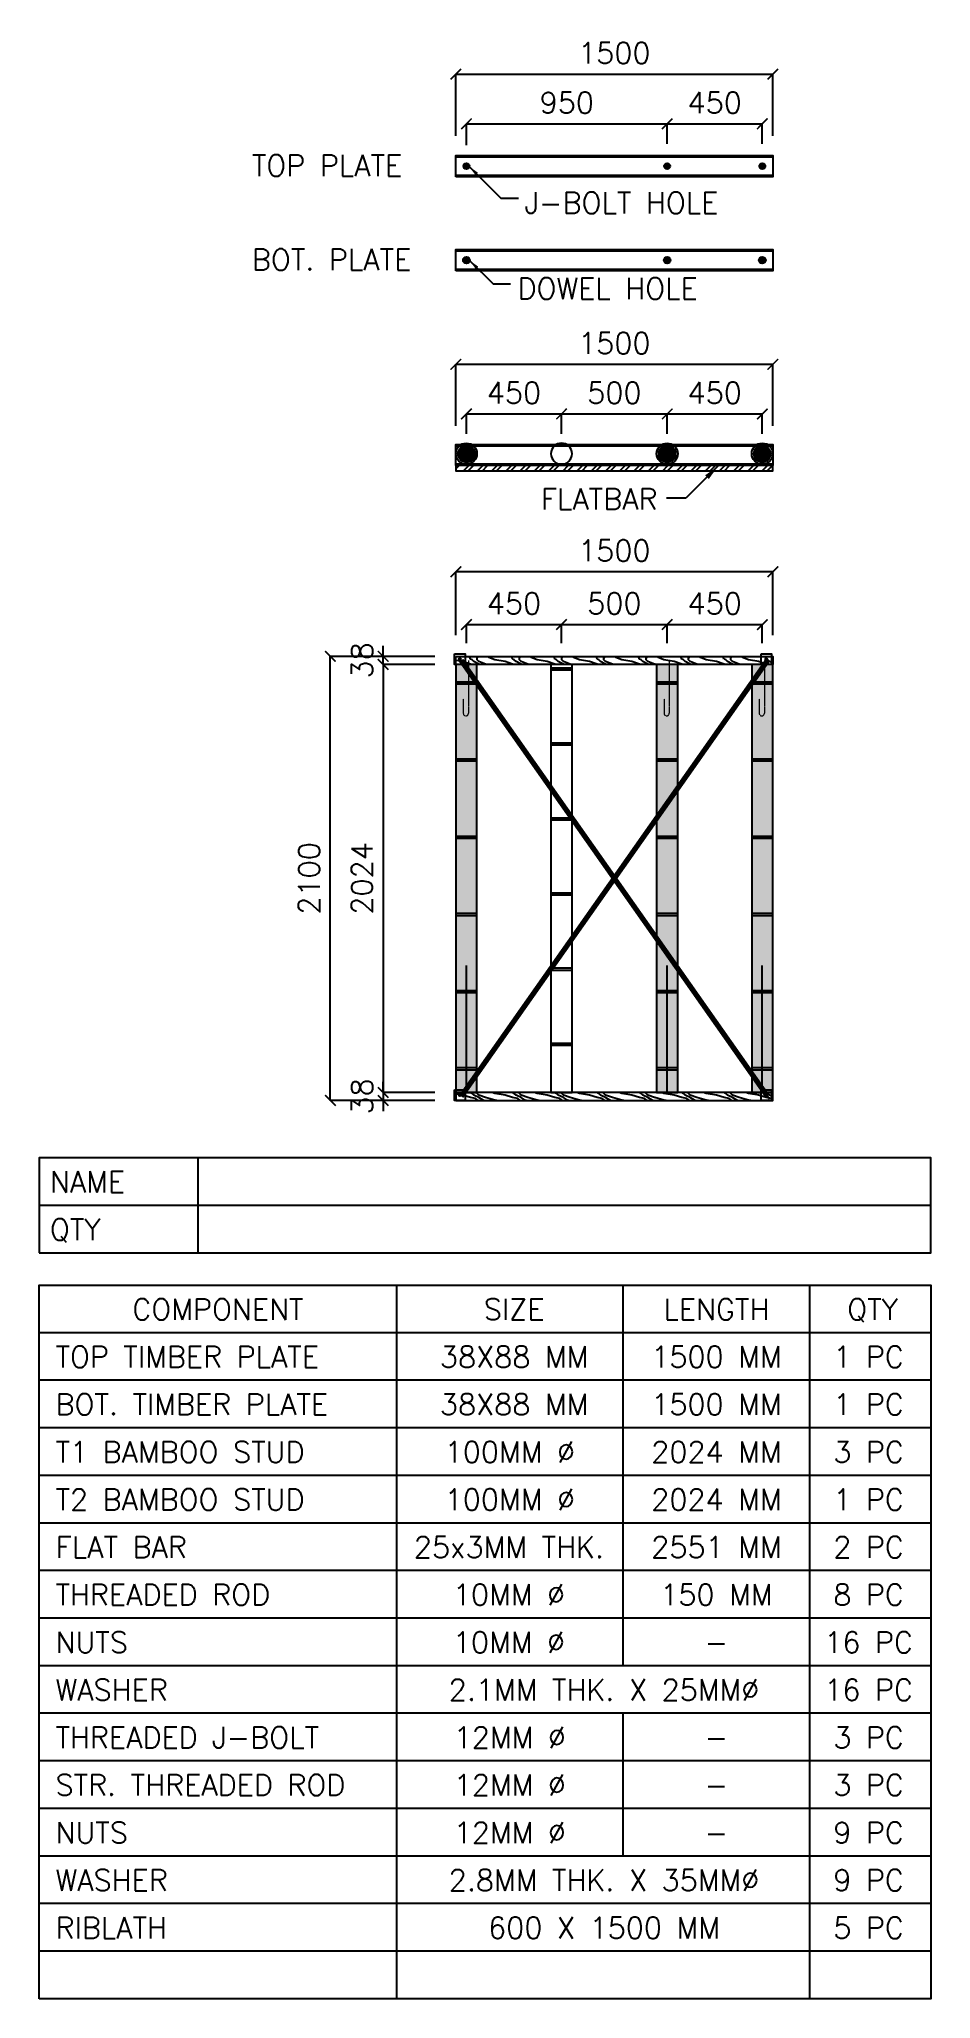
# Model space of a CAD drawing. Header units: inches. Extents: x 33 to 4252, y 11 to 9278.
import ezdxf
from ezdxf.enums import TextEntityAlignment as Align

# ---------------------------------------------------------------- set-up
doc = ezdxf.new("R2010")
doc.units = ezdxf.units.IN
doc.header["$MEASUREMENT"] = 0
doc.set_wipeout_variables(frame=1)
doc.linetypes.add('HIDDEN2', pattern=[4.7625, 3.175, -1.5875])
doc.layers.get('Defpoints').update_dxf_attribs({"color": 36, "true_color": 0x703800})
doc.layers.add('.', color=5, linetype='Continuous', lineweight=70)
for name, color, linetype in [('0-S1', 1, 'Continuous'), ('0-S2', 2, 'Continuous'), ('0-S8', 8, 'Continuous'), ('1CO', 1, 'Continuous'), ('A-BAMBOO POLE', 2, 'Continuous'), ('A-DIMENSIONS', 30, 'Continuous'), ('A-Hatch', 8, 'Continuous'), ('A-Main Text', 3, 'Continuous'), ('A-Specifications', 2, 'Continuous'), ('A-WALL', 4, 'Continuous'), ('AR-Bamboo Stud', 2, 'Continuous'), ('AR-Flatbar', 143, 'Continuous'), ('AR-FURNITURES', 9, 'Continuous'), ('AR-Panels', 4, 'Continuous'), ('AR-Timber Plate', 3, 'Continuous'), ('Bolts', 4, 'HIDDEN2'), ('Screw Dowel', 140, 'Continuous'), ('Screw J-Bolt', 64, 'Continuous')]:
    doc.layers.add(name, color=color, linetype=linetype)
doc.layers.add('VP', color=7, linetype='Continuous', plot=False)
doc.styles.add('LEROY', font='simplex.shx')
doc.dimstyles.new('DIM100', dxfattribs={"dimscale": 0, "dimtxt": 220, "dimasz": 180, "dimexe": 220, "dimexo": 250, "dimgap": 1, "dimtad": 1, "dimtoh": 1, "dimlfac": 0.001, "dimzin": 1, "dimdsep": 46, "dimtxsty": 'LEROY', "dimblk1": 'ORIGIN', "dimblk2": 'ORIGIN', "dimsah": 1, "dimcen": 0.18, "dimclrd": 30, "dimclre": 30, "dimclrt": 7, "dimazin": 0, "dimtfac": 1, "dimtix": 1, "dimtmove": 1, "dimatfit": 3, "dimfxl": 1, "dimtvp": 1, "dimtolj": 2, "dimtzin": 0, "dimarcsym": 0})

msp = doc.modelspace()

# ---------------------------------------------------------------- texts
at = {"layer": 'A-Main Text', "style": 'LEROY'}
for s, p in [('NAME', (84.1, 3824.5)), ('QTY', (84.1, 3599.5))]:
    msp.add_text(s, height=100, dxfattribs=at).set_placement(p)
for s, p in [('COMPONENT', (879.1, 3222.3)), ('SIZE', (2280.6, 3222.3)), ('LENGTH', (3237.6, 3222.3)), ('QTY', (3976.7, 3222.3)), ('38X88 MM', (2280.6, 2997.3)), ('1500 MM', (3237.6, 2997.3)), ('1 PC', (3957.7, 2997.3)), ('38X88 MM', (2280.6, 2772.3)), ('1500 MM', (3237.6, 2772.3)), ('1 PC', (3957.7, 2772.3)), ('100MM ∅', (2260.4, 2547.3)), ('2024 MM', (3237.6, 2547.3)), ('3 PC', (3957.7, 2547.3)), ('100MM ∅', (2260.4, 2322.3)), ('2024 MM', (3237.6, 2322.3)), ('1 PC', (3957.7, 2322.3)), ('25x3MM THK.', (2256.2, 2097.3)), ('2551 MM', (3237.6, 2097.3)), ('2 PC', (3957.7, 2097.3)), ('10MM ∅', (2256.2, 1872.3)), ('150 MM', (3237.6, 1872.3)), ('8 PC', (3957.7, 1872.3)), ('10MM ∅', (2256.2, 1647.3)), ('-', (3237.6, 1647.3)), ('16 PC', (3957.7, 1647.3)), ('16 PC', (3957.7, 1422.3)), ('12MM ∅', (2260.4, 1197.3)), ('-', (3237.6, 1197.3)), ('3 PC', (3957.7, 1197.3)), ('12MM ∅', (2260.4, 972.3)), ('3 PC', (3957.7, 972.3)), ('-', (3237.6, 972.3)), ('12MM ∅', (2260.4, 747.3)), ('9 PC', (3957.7, 747.3)), ('-', (3237.6, 747.3)), ('9 PC', (3957.7, 522.3)), ('5 PC', (3957.7, 297.3))]:
    msp.add_text(s, height=100, dxfattribs=at).set_placement(p, align=Align.CENTER)
at = {"layer": 'A-Main Text', "ltscale": 0.2, "char_height": 100, "attachment_point": 3, "style": 'LEROY'}
for s, insert in [('\\pxql;TOP PLATE', (2105.8, 8730.7, -18333.7)), ('\\pxql;BOT. PLATE', (2105.8, 8286.1, -18333.7))]:
    msp.add_mtext_dynamic_manual_height_columns(s, width=1066.299, gutter_width=0.3, heights=[0], dxfattribs=dict(at, insert=insert))
at = {"layer": 'A-Main Text', "char_height": 100, "style": 'LEROY'}
for s, insert, width, attachment_point in [('TOP TIMBER PLATE', (110.5, 3097.3), 1533.54, 1), ('BOT. TIMBER PLATE', (110.5, 2872.3), 1533.54, 1), ('T1 BAMBOO STUD', (110.5, 2647.3), 1399.607, 1), ('T2 BAMBOO STUD', (110.5, 2422.3), 1399.607, 1), ('FLAT BAR', (110.5, 2197.3), 1399.607, 1), ('THREADED ROD', (110.5, 1972.3), 1710.934, 1), ('NUTS', (110.5, 1747.3), 1399.607, 1), ('WASHER', (110.5, 1522.3), 1399.607, 1), ('2.1MM THK. X 25MM∅ ', (2705.9, 1522.3), 1841.691, 2), ('THREADED J-BOLT', (110.5, 1297.3), 1632.871, 1), ('STR. THREADED ROD', (110.5, 1072.3), 1980.468, 1), ('NUTS', (110.5, 847.3), 1399.607, 1), ('WASHER', (110.5, 622.3), 1399.607, 1), ('2.8MM THK. X 35MM∅ ', (2705.9, 622.3), 1841.691, 2), ('RIBLATH', (110.5, 397.3), 1399.607, 1), ('600 X 1500 MM', (2705.9, 397.3), 1841.691, 2)]:
    msp.add_mtext(s, dxfattribs=dict(at, insert=insert, width=width, attachment_point=attachment_point))
at = {"layer": 'A-Specifications', "ltscale": 0.2, "char_height": 100, "attachment_point": 3, "style": 'LEROY'}
for s, width, gutter_width, insert in [('\\pxql;J-BOLT HOLE', 1066.299, 0.3, (3396.1, 8554.4, -18333.7)), ('\\pxql;DOWEL HOLE', 1010.881, 0.3, (3307.2, 8149.1, -18333.7)), ('FLATBAR', 751.472, 0.5, (2959.2, 7154.1, -18333.7))]:
    msp.add_mtext_dynamic_manual_height_columns(s, width=width, gutter_width=gutter_width, heights=[0], dxfattribs=dict(at, insert=insert))

# ---------------------------------------------------------------- blocks, each defined once
blk = doc.blocks.new('bps1')
at = {"layer": 'AR-FURNITURES'}
h = blk.add_hatch(dxfattribs=at)
h.set_pattern_fill('ANSI37', color=256, scale=2)
h.set_pattern_definition([(45, (0, 0), (-4.490128, 4.490128), []), (135, (0, 0), (-4.490128, -4.490128), [])])
edge = h.paths.add_edge_path()
edge.add_ellipse((30825.3, -11129.5), major_axis=(-28.3, 28.3), ratio=1, start_angle=0, end_angle=360, ccw=False)
at = {"layer": 'A-BAMBOO POLE', "linetype": 'Continuous'}
blk.add_circle((30825.3, -11129.5), 50, dxfattribs=at)
at = {"layer": 'AR-FURNITURES', "linetype": 'Continuous', "extrusion": (0, 0, -1)}
blk.add_ellipse((30825.3, -11129.5), major_axis=(-28.3, 28.3), ratio=1, start_param=2.356935, end_param=8.64012, dxfattribs=at)
blk = doc.blocks.new('bpns1')
at = {"layer": 'A-BAMBOO POLE', "linetype": 'Continuous'}
blk.add_circle((31425.3, -11129.1), 50, dxfattribs=at)
blk = doc.blocks.new('PANEL 1500')
at = {"layer": 'AR-Timber Plate'}
blk.add_lwpolyline([(11464, 24798.5), (11464, 24886.5), (12964, 24886.5), (12964, 24798.5)], close=True, dxfattribs=at)
at = {"layer": 'VP'}
blk.add_lwpolyline([(11464, 24792.5), (11464, 24892.5), (12964, 24892.5), (12964, 24792.5)], close=True, dxfattribs=at)
at = {"layer": 'AR-Bamboo Stud', "rotation": 90}
for p in [(384.4, -5976.8), (1334.4, -5976.8), (1784.4, -5976.8)]:
    blk.add_blockref('bps1', p, dxfattribs=at)
at = {"layer": 'AR-Bamboo Stud', "xscale": -1, "rotation": 270}
blk.add_blockref('bpns1', (23093, -6576.8), dxfattribs=at)
blk = doc.blocks.new('_ArchTick')
at = {"color": 0, "linetype": 'ByBlock', "const_width": 0.15}
blk.add_lwpolyline([(-0.5, -0.5), (0.5, 0.5)], dxfattribs=at)
blk = doc.blocks.new('*D29')
at = {"layer": 'A-DIMENSIONS', "color": 30, "transparency": 16777216}
for p, q in [((2054.7, 7411.9), (2054.7, 7506.1)), ((2054.7, 7506.1), (2504.7, 7506.1)), ((2504.7, 7411.9), (2504.7, 7506.1))]:
    blk.add_line(p, q, dxfattribs=at)
at = {"layer": 'Defpoints', "color": 0, "transparency": 16777216}
for p in [(2504.7, 7506.1), (2054.7, 7311.9), (2504.7, 7311.9)]:
    blk.add_point(p, dxfattribs=at)
at = {"layer": 'A-DIMENSIONS', "color": 30, "transparency": 16777216, "xscale": 50, "yscale": 50, "zscale": 50, "rotation": 180}
blk.add_blockref('_ArchTick', (2054.7, 7506.1), dxfattribs=at)
at = {"layer": 'A-DIMENSIONS', "color": 30, "transparency": 16777216, "xscale": 50, "yscale": 50, "zscale": 50}
blk.add_blockref('_ArchTick', (2504.7, 7506.1), dxfattribs=at)
at = {"layer": 'A-DIMENSIONS', "color": 3, "transparency": 16777216, "insert": (2279.7, 7606.1), "char_height": 100, "attachment_point": 5, "style": 'LEROY'}
blk.add_mtext('\\A2;450', dxfattribs=at)
blk = doc.blocks.new('*D30')
at = {"layer": 'A-DIMENSIONS', "color": 30, "transparency": 16777216}
for p, q in [((2004.7, 7449.9), (2004.7, 7740.7)), ((2004.7, 7740.7), (3504.7, 7740.7)), ((3504.7, 7449.9), (3504.7, 7740.7))]:
    blk.add_line(p, q, dxfattribs=at)
at = {"layer": 'Defpoints', "color": 0, "transparency": 16777216}
for p in [(3504.7, 7740.7), (2004.7, 7349.9), (3504.7, 7349.9)]:
    blk.add_point(p, dxfattribs=at)
at = {"layer": 'A-DIMENSIONS', "color": 30, "transparency": 16777216, "xscale": 50, "yscale": 50, "zscale": 50, "rotation": 180}
blk.add_blockref('_ArchTick', (2004.7, 7740.7), dxfattribs=at)
at = {"layer": 'A-DIMENSIONS', "color": 30, "transparency": 16777216, "xscale": 50, "yscale": 50, "zscale": 50}
blk.add_blockref('_ArchTick', (3504.7, 7740.7), dxfattribs=at)
at = {"layer": 'A-DIMENSIONS', "color": 3, "transparency": 16777216, "insert": (2754.7, 7840.7), "char_height": 100, "attachment_point": 5, "style": 'LEROY'}
blk.add_mtext('\\A2;1500', dxfattribs=at)
blk = doc.blocks.new('*D31')
at = {"layer": 'A-DIMENSIONS', "color": 30, "transparency": 16777216}
for p, q in [((2504.7, 7411.9), (2504.7, 7506.1)), ((2504.7, 7506.1), (3004.7, 7506.1)), ((3004.7, 7411.9), (3004.7, 7506.1))]:
    blk.add_line(p, q, dxfattribs=at)
at = {"layer": 'Defpoints', "color": 0, "transparency": 16777216}
for p in [(3004.7, 7506.1), (2504.7, 7311.9), (3004.7, 7311.9)]:
    blk.add_point(p, dxfattribs=at)
at = {"layer": 'A-DIMENSIONS', "color": 30, "transparency": 16777216, "xscale": 50, "yscale": 50, "zscale": 50, "rotation": 180}
blk.add_blockref('_ArchTick', (2504.7, 7506.1), dxfattribs=at)
at = {"layer": 'A-DIMENSIONS', "color": 30, "transparency": 16777216, "xscale": 50, "yscale": 50, "zscale": 50}
blk.add_blockref('_ArchTick', (3004.7, 7506.1), dxfattribs=at)
at = {"layer": 'A-DIMENSIONS', "color": 3, "transparency": 16777216, "insert": (2754.7, 7606.1), "char_height": 100, "attachment_point": 5, "style": 'LEROY'}
blk.add_mtext('\\A2;500', dxfattribs=at)
blk = doc.blocks.new('*D32')
at = {"layer": 'A-DIMENSIONS', "color": 30, "transparency": 16777216}
for p, q in [((1904.7, 6321.7), (1660.9, 6321.7)), ((1660.9, 6321.7), (1660.9, 4297.7)), ((1904.7, 4297.7), (1660.9, 4297.7))]:
    blk.add_line(p, q, dxfattribs=at)
at = {"layer": 'Defpoints', "color": 0, "transparency": 16777216}
for p in [(2004.7, 6321.7), (1660.9, 4297.7), (2004.7, 4297.7)]:
    blk.add_point(p, dxfattribs=at)
at = {"layer": 'A-DIMENSIONS', "color": 30, "transparency": 16777216, "xscale": 50, "yscale": 50, "zscale": 50}
for p, rotation in [((1660.9, 6321.7), 90), ((1660.9, 4297.7), 270)]:
    blk.add_blockref('_ArchTick', p, dxfattribs=dict(at, rotation=rotation))
at = {"layer": 'A-DIMENSIONS', "color": 3, "transparency": 16777216, "insert": (1560.9, 5309.7), "char_height": 100, "attachment_point": 5, "rotation": 90, "style": 'LEROY'}
blk.add_mtext('\\A2;2024', dxfattribs=at)
blk = doc.blocks.new('*D33')
at = {"layer": 'A-DIMENSIONS', "color": 30, "transparency": 16777216}
for p, q in [((1660.9, 4297.7), (1660.9, 4347.7)), ((1904.7, 4297.7), (1660.9, 4297.7)), ((1660.9, 4297.7), (1660.9, 4259.7)), ((1904.7, 4259.7), (1660.9, 4259.7)), ((1660.9, 4259.7), (1660.9, 4209.7))]:
    blk.add_line(p, q, dxfattribs=at)
at = {"layer": 'Defpoints', "color": 0, "transparency": 16777216}
for p in [(2004.7, 4297.7), (1660.9, 4259.7), (2004.7, 4259.7)]:
    blk.add_point(p, dxfattribs=at)
at = {"layer": 'A-DIMENSIONS', "color": 30, "transparency": 16777216, "xscale": 50, "yscale": 50, "zscale": 50}
for p, rotation in [((1660.9, 4297.7), 270), ((1660.9, 4259.7), 90)]:
    blk.add_blockref('_ArchTick', p, dxfattribs=dict(at, rotation=rotation))
at = {"layer": 'A-DIMENSIONS', "color": 3, "transparency": 16777216, "insert": (1560.9, 4278.7), "char_height": 100, "attachment_point": 5, "rotation": 90, "style": 'LEROY'}
blk.add_mtext('\\A2;38', dxfattribs=at)
blk = doc.blocks.new('*D34')
at = {"layer": 'A-DIMENSIONS', "color": 30, "transparency": 16777216}
for p, q in [((1660.9, 6359.7), (1660.9, 6409.7)), ((1904.7, 6359.7), (1660.9, 6359.7)), ((1660.9, 6321.7), (1660.9, 6359.7)), ((1904.7, 6321.7), (1660.9, 6321.7)), ((1660.9, 6321.7), (1660.9, 6271.7))]:
    blk.add_line(p, q, dxfattribs=at)
at = {"layer": 'Defpoints', "color": 0, "transparency": 16777216}
for p in [(1660.9, 6359.7), (2004.7, 6359.7), (2004.7, 6321.7)]:
    blk.add_point(p, dxfattribs=at)
at = {"layer": 'A-DIMENSIONS', "color": 30, "transparency": 16777216, "xscale": 50, "yscale": 50, "zscale": 50}
for p, rotation in [((1660.9, 6359.7), 270), ((1660.9, 6321.7), 90)]:
    blk.add_blockref('_ArchTick', p, dxfattribs=dict(at, rotation=rotation))
at = {"layer": 'A-DIMENSIONS', "color": 3, "transparency": 16777216, "insert": (1560.9, 6340.7), "char_height": 100, "attachment_point": 5, "rotation": 90, "style": 'LEROY'}
blk.add_mtext('\\A2;38', dxfattribs=at)
blk = doc.blocks.new('*D35')
at = {"layer": 'A-DIMENSIONS', "color": 30, "transparency": 16777216}
for p, q in [((2054.7, 6421.7), (2054.7, 6510)), ((2054.7, 6510), (2504.7, 6510)), ((2504.7, 6421.7), (2504.7, 6510))]:
    blk.add_line(p, q, dxfattribs=at)
at = {"layer": 'Defpoints', "color": 0, "transparency": 16777216}
for p in [(2504.7, 6510), (2054.7, 6321.7), (2504.7, 6321.7)]:
    blk.add_point(p, dxfattribs=at)
at = {"layer": 'A-DIMENSIONS', "color": 30, "transparency": 16777216, "xscale": 50, "yscale": 50, "zscale": 50, "rotation": 180}
blk.add_blockref('_ArchTick', (2054.7, 6510), dxfattribs=at)
at = {"layer": 'A-DIMENSIONS', "color": 30, "transparency": 16777216, "xscale": 50, "yscale": 50, "zscale": 50}
blk.add_blockref('_ArchTick', (2504.7, 6510), dxfattribs=at)
at = {"layer": 'A-DIMENSIONS', "color": 3, "transparency": 16777216, "insert": (2279.7, 6610), "char_height": 100, "attachment_point": 5, "style": 'LEROY'}
blk.add_mtext('\\A2;450', dxfattribs=at)
blk = doc.blocks.new('*D36')
at = {"layer": 'A-DIMENSIONS', "color": 30, "transparency": 16777216}
for p, q in [((2504.7, 6421.7), (2504.7, 6510)), ((2504.7, 6510), (3004.7, 6510)), ((3004.7, 6421.7), (3004.7, 6510))]:
    blk.add_line(p, q, dxfattribs=at)
at = {"layer": 'Defpoints', "color": 0, "transparency": 16777216}
for p in [(3004.7, 6510), (2504.7, 6321.7), (3004.7, 6321.7)]:
    blk.add_point(p, dxfattribs=at)
at = {"layer": 'A-DIMENSIONS', "color": 30, "transparency": 16777216, "xscale": 50, "yscale": 50, "zscale": 50, "rotation": 180}
blk.add_blockref('_ArchTick', (2504.7, 6510), dxfattribs=at)
at = {"layer": 'A-DIMENSIONS', "color": 30, "transparency": 16777216, "xscale": 50, "yscale": 50, "zscale": 50}
blk.add_blockref('_ArchTick', (3004.7, 6510), dxfattribs=at)
at = {"layer": 'A-DIMENSIONS', "color": 3, "transparency": 16777216, "insert": (2754.7, 6610), "char_height": 100, "attachment_point": 5, "style": 'LEROY'}
blk.add_mtext('\\A2;500', dxfattribs=at)
blk = doc.blocks.new('*D37')
at = {"layer": 'A-DIMENSIONS', "color": 30, "transparency": 16777216}
for p, q in [((2004.7, 6459.7), (2004.7, 6760)), ((3504.7, 6760), (2004.7, 6760)), ((3504.7, 6459.7), (3504.7, 6760))]:
    blk.add_line(p, q, dxfattribs=at)
at = {"layer": 'Defpoints', "color": 0, "transparency": 16777216}
for p in [(2004.7, 6760), (2004.7, 6359.7), (3504.7, 6359.7)]:
    blk.add_point(p, dxfattribs=at)
at = {"layer": 'A-DIMENSIONS', "color": 30, "transparency": 16777216, "xscale": 50, "yscale": 50, "zscale": 50, "rotation": 180}
blk.add_blockref('_ArchTick', (2004.7, 6760), dxfattribs=at)
at = {"layer": 'A-DIMENSIONS', "color": 30, "transparency": 16777216, "xscale": 50, "yscale": 50, "zscale": 50}
blk.add_blockref('_ArchTick', (3504.7, 6760), dxfattribs=at)
at = {"layer": 'A-DIMENSIONS', "color": 3, "transparency": 16777216, "insert": (2754.7, 6860), "char_height": 100, "attachment_point": 5, "style": 'LEROY'}
blk.add_mtext('\\A2;1500', dxfattribs=at)
blk = doc.blocks.new('*D38')
at = {"layer": 'A-DIMENSIONS', "color": 30, "transparency": 16777216}
for p, q in [((1904.7, 6359.8), (1410.9, 6359.8)), ((1410.9, 4259.7), (1410.9, 6359.8)), ((1904.7, 4259.7), (1410.9, 4259.7))]:
    blk.add_line(p, q, dxfattribs=at)
at = {"layer": 'Defpoints', "color": 0, "transparency": 16777216}
for p in [(1410.9, 6359.8), (2004.7, 6359.8), (2004.7, 4259.7)]:
    blk.add_point(p, dxfattribs=at)
at = {"layer": 'A-DIMENSIONS', "color": 30, "transparency": 16777216, "xscale": 50, "yscale": 50, "zscale": 50}
for p, rotation in [((1410.9, 6359.8), 90), ((1410.9, 4259.7), 270)]:
    blk.add_blockref('_ArchTick', p, dxfattribs=dict(at, rotation=rotation))
at = {"layer": 'A-DIMENSIONS', "color": 3, "transparency": 16777216, "insert": (1310.9, 5309.7), "char_height": 100, "attachment_point": 5, "rotation": 90, "style": 'LEROY'}
blk.add_mtext('\\A2;2100', dxfattribs=at)
blk = doc.blocks.new('*D39')
at = {"layer": 'A-DIMENSIONS', "color": 30, "transparency": 16777216}
for p, q in [((3004.7, 7411.9), (3004.7, 7506.1)), ((3004.7, 7506.1), (3454.7, 7506.1)), ((3454.7, 7411.9), (3454.7, 7506.1))]:
    blk.add_line(p, q, dxfattribs=at)
at = {"layer": 'Defpoints', "color": 0, "transparency": 16777216}
for p in [(3454.7, 7506.1), (3004.7, 7311.9), (3454.7, 7311.9)]:
    blk.add_point(p, dxfattribs=at)
at = {"layer": 'A-DIMENSIONS', "color": 30, "transparency": 16777216, "xscale": 50, "yscale": 50, "zscale": 50, "rotation": 180}
blk.add_blockref('_ArchTick', (3004.7, 7506.1), dxfattribs=at)
at = {"layer": 'A-DIMENSIONS', "color": 30, "transparency": 16777216, "xscale": 50, "yscale": 50, "zscale": 50}
blk.add_blockref('_ArchTick', (3454.7, 7506.1), dxfattribs=at)
at = {"layer": 'A-DIMENSIONS', "color": 3, "transparency": 16777216, "insert": (3229.7, 7606.1), "char_height": 100, "attachment_point": 5, "style": 'LEROY'}
blk.add_mtext('\\A2;450', dxfattribs=at)
blk = doc.blocks.new('A$C62F95397')
at = {"layer": 'Bolts', "lineweight": 0, "ltscale": 0.25}
for p, q in [((25, 262.5), (25, 12.5)), ((0, 80.8), (0, 12.5))]:
    blk.add_line(p, q, dxfattribs=at)
blk.add_arc((12.5, 12.5), 12.5, 180, 0, dxfattribs=at)
blk = doc.blocks.new('N2N')
blk.add_wipeout([(98002.7, -26144.8), (97902.7, -26144.8), (97902.7, -28168.8), (98002.7, -28168.8)]).dxf.layer = '0-S8'
at = {"layer": '.', "linetype": 'Continuous'}
h = blk.add_hatch(dxfattribs=at)
h.set_pattern_fill('DOTS', color=8, scale=10)
h.set_pattern_definition([(0, (7e-06, 48.67), (7.9375, 15.875), [0, -15.875])])
h.paths.add_polyline_path([(98002.7, -26144.8), (97902.7, -26144.8), (97902.7, -28168.8), (98002.7, -28168.8)])
at = {"layer": '0-S1'}
h = blk.add_hatch(dxfattribs=at)
h.set_pattern_fill('_USER', color=256, scale=365, pattern_type=0)
h.set_pattern_definition([(0, (97902.7, -25880.27), (0, 365), [])])
edge = h.paths.add_edge_path()
edge.add_line((97902.7, -26144.8), (98002.7, -26144.8))
edge.add_line((98002.7, -26117.1), (98002.7, -28118.8))
edge.add_line((98002.7, -28118.8), (97902.7, -28118.8))
edge.add_line((97902.7, -28118.8), (97902.7, -26121.8))
h = blk.add_hatch(dxfattribs=at)
h.set_pattern_fill('_USER', color=256, scale=365, pattern_type=0)
h.set_pattern_definition([(0, (97902.7, -25890.27), (0, 365), [])])
edge = h.paths.add_edge_path()
edge.add_line((97902.7, -26144.8), (98002.7, -26144.8))
edge.add_line((98002.7, -26124.9), (98002.7, -28138.8))
edge.add_line((98002.7, -28138.8), (97902.7, -28138.8))
edge.add_line((97902.7, -28138.8), (97902.7, -26135.8))
at = {"layer": '0-S2'}
blk.add_lwpolyline([(98002.7, -26144.8), (97902.7, -26144.8), (97902.7, -28168.8), (98002.7, -28168.8)], close=True, dxfattribs=at)
at = {"layer": 'Bolts', "ltscale": 0.5}
blk.add_line((97952.6, -28168.8), (97952.6, -27568.8), dxfattribs=at)
at = {"layer": 'Bolts'}
blk.add_blockref('A$C62F95397', (97937.6, -26388.2), dxfattribs=at)
blk = doc.blocks.new('BFGGBN')
at = {"layer": '1CO'}
blk.add_circle((6736.6, -34195.3), 4.5, dxfattribs=at)
at = {"layer": 'Defpoints'}
blk.add_lwpolyline([(6711.6, -34170.3), (6761.6, -34170.3), (6761.6, -34220.3), (6711.6, -34220.3)], close=True, dxfattribs=at)
blk = doc.blocks.new('Type B')
at = {"layer": '0-S1'}
h = blk.add_hatch(dxfattribs=at)
h.set_pattern_fill('_USER', color=256, scale=355, pattern_type=0)
h.set_pattern_definition([(0, (10628.1, 16236), (0, 355), [])])
edge = h.paths.add_edge_path()
edge.add_line((9748.3, 18210), (9848.3, 18210))
edge.add_line((9848.3, 18190.6), (9848.3, 16216))
edge.add_line((9848.3, 16216), (9748.3, 16216))
edge.add_line((9748.3, 16216), (9748.3, 18189.5))
h = blk.add_hatch(dxfattribs=at)
h.set_pattern_fill('_USER', color=256, scale=355, pattern_type=0)
h.set_pattern_definition([(0, (10628.1, 16246), (0, 355), [])])
edge = h.paths.add_edge_path()
edge.add_line((9748.3, 18210), (9848.3, 18210))
edge.add_line((9848.3, 18210), (9848.3, 16236))
edge.add_line((9848.3, 16236), (9748.3, 16236))
edge.add_line((9748.3, 16236), (9748.3, 18210))
at = {"layer": 'AR-Bamboo Stud'}
blk.add_lwpolyline([(9848.3, 18210), (9748.3, 18210), (9748.3, 16186), (9848.3, 16186)], close=True, dxfattribs=at)
blk = doc.blocks.new('1500 PANEL')
at = {"layer": 'AR-Bamboo Stud'}
for name, p in [('N2N', (74598.3, -219865)), ('Type B', (163202.6, -264219.9)), ('N2N', (75548.3, -219865)), ('N2N', (75998.3, -219865))]:
    blk.add_blockref(name, p, dxfattribs=at)
at = {"layer": 'A-Hatch'}
h = blk.add_hatch(dxfattribs=at)
h.set_pattern_fill('HWOD20E1', color=8, scale=4, pattern_type=2)
h.set_pattern_definition([(14.03624, (12789.32, -276977.27), (2e-07, 200), [32.9848, -791.6363]), (14.03624, (12989.32, -276977.27), (2e-07, 200), [32.9848, -791.6363]), (14.03624, (13189.32, -276977.27), (2e-07, 200), [32.9848, -791.6363]), (14.03624, (13389.32, -276977.27), (2e-07, 200), [32.9848, -791.6363]), (18.43495, (12821.32, -276969.27), (3e-07, 200), [37.9473, -594.5082]), (18.43495, (13021.32, -276969.27), (3e-07, 200), [37.9473, -594.5082]), (18.43495, (13221.32, -276969.27), (3e-07, 200), [37.9473, -594.5082]), (21.80141, (12857.32, -276957.27), (-5e-06, 200), [21.5407, -1055.4923]), (21.80141, (13057.32, -276957.27), (-5e-06, 200), [21.5407, -1055.4923]), (21.80141, (13257.32, -276957.27), (-5e-06, 200), [21.5407, -1055.4923]), (21.80141, (13457.32, -276957.27), (-5e-06, 200), [21.5407, -1055.4923]), (21.80141, (13657.32, -276957.27), (-5e-06, 200), [21.5407, -1055.4923]), (63.43495, (12877.325, -276949.265), (-3e-06, 199.999995), [8.94427, -438.26932]), (90, (12881.32, -276941.27), (-200, 1e-14), [8, -192]), (153.43495, (12881.32, -276933.27), (1e-05, 200), [8.94427, -438.2693]), (153.43495, (13081.32, -276933.27), (1e-05, 200), [8.94427, -438.2693]), (90, (12873.32, -276929.27), (-200, 1e-14), [8, -192]), (45, (12873.32, -276921.27), (1e-14, 200), [5.65685, -277.18585]), (45, (12877.32, -276917.27), (1e-14, 200), [5.65685, -277.18585]), (90, (12881.32, -276913.27), (-200, 1e-14), [4, -196]), (146.30994, (12881.32, -276909.27), (-1e-05, 200), [14.4222, -706.68805]), (146.30994, (13081.32, -276909.27), (-1e-05, 200), [14.4222, -706.68805]), (146.30994, (13281.32, -276909.27), (-1e-05, 200), [14.4222, -706.68805]), (168.69008, (12869.32, -276901.27), (-2e-05, 200), [20.3961, -999.4078]), (168.69008, (13069.32, -276901.27), (-2e-05, 200), [20.3961, -999.4078]), (168.69008, (13269.32, -276901.27), (-2e-05, 200), [20.3961, -999.4078]), (168.69008, (13469.32, -276901.27), (-2e-05, 200), [20.3961, -999.4078]), (168.69008, (13669.32, -276901.27), (-2e-05, 200), [20.3961, -999.4078]), (171.86989, (12849.32, -276897.27), (2e-05, 200), [28.2843, -1385.9293]), (171.86989, (13049.32, -276897.27), (2e-05, 200), [28.2843, -1385.9293]), (171.86989, (13249.32, -276897.27), (2e-05, 200), [28.2843, -1385.9293]), (171.86989, (13449.32, -276897.27), (2e-05, 200), [28.2843, -1385.9293]), (171.86989, (13649.32, -276897.27), (2e-05, 200), [28.2843, -1385.9293]), (171.86989, (13849.32, -276897.27), (2e-05, 200), [28.2843, -1385.9293]), (171.86989, (14049.32, -276897.27), (2e-05, 200), [28.2843, -1385.9293]), (172.87498, (12821.32, -276893.27), (-2e-06, 200), [32.249, -1580.2025]), (172.87498, (13021.32, -276893.27), (-2e-06, 200), [32.249, -1580.2025]), (172.87498, (13221.32, -276893.27), (-2e-06, 200), [32.249, -1580.2025]), (172.87498, (13421.32, -276893.27), (-2e-06, 200), [32.249, -1580.2025]), (172.87498, (13621.32, -276893.27), (-2e-06, 200), [32.249, -1580.2025]), (172.87498, (13821.32, -276893.27), (-2e-06, 200), [32.249, -1580.2025]), (172.87498, (14021.32, -276893.27), (-2e-06, 200), [32.249, -1580.2025]), (172.87498, (14221.32, -276893.27), (-2e-06, 200), [32.249, -1580.2025]), (20.85446, (12789.32, -277005.27), (-1e-06, 200), [89.889, -4404.552]), (20.85446, (12989.32, -277005.27), (-1e-06, 200), [89.889, -4404.552]), (20.85446, (13189.32, -277005.27), (-1e-06, 200), [89.889, -4404.552]), (20.85446, (13389.32, -277005.27), (-1e-06, 200), [89.889, -4404.552]), (20.85446, (13589.32, -277005.27), (-1e-06, 200), [89.889, -4404.552]), (20.85446, (13789.32, -277005.27), (-1e-06, 200), [89.889, -4404.552]), (20.85446, (13989.32, -277005.27), (-1e-06, 200), [89.889, -4404.552]), (20.85446, (14189.32, -277005.27), (-1e-06, 200), [89.889, -4404.552]), (20.85446, (14389.32, -277005.27), (-1e-06, 200), [89.889, -4404.552]), (20.85446, (14589.32, -277005.27), (-1e-06, 200), [89.889, -4404.552]), (20.85446, (14789.32, -277005.27), (-1e-06, 200), [89.889, -4404.552]), (20.85446, (14989.32, -277005.27), (-1e-06, 200), [89.889, -4404.552]), (20.85446, (15189.32, -277005.27), (-1e-06, 200), [89.889, -4404.552]), (20.85446, (15389.32, -277005.27), (-1e-06, 200), [89.889, -4404.552]), (20.85446, (15589.32, -277005.27), (-1e-06, 200), [89.889, -4404.552]), (20.85446, (15789.32, -277005.27), (-1e-06, 200), [89.889, -4404.552]), (20.85446, (15989.32, -277005.27), (-1e-06, 200), [89.889, -4404.552]), (20.85446, (16189.32, -277005.27), (-1e-06, 200), [89.889, -4404.552]), (20.85446, (16389.32, -277005.27), (-1e-06, 200), [89.889, -4404.552]), (20.85446, (16589.32, -277005.27), (-1e-06, 200), [89.889, -4404.552]), (20.85446, (16789.32, -277005.27), (-1e-06, 200), [89.889, -4404.552]), (23.96249, (12873.32, -276973.27), (-7e-06, 200), [39.3954, -1930.376]), (23.96249, (13073.32, -276973.27), (-7e-06, 200), [39.3954, -1930.376]), (23.96249, (13273.32, -276973.27), (-7e-06, 200), [39.3954, -1930.376]), (23.96249, (13473.32, -276973.27), (-7e-06, 200), [39.3954, -1930.376]), (23.96249, (13673.32, -276973.27), (-7e-06, 200), [39.3954, -1930.376]), (23.96249, (13873.32, -276973.27), (-7e-06, 200), [39.3954, -1930.376]), (23.96249, (14073.32, -276973.27), (-7e-06, 200), [39.3954, -1930.376]), (23.96249, (14273.32, -276973.27), (-7e-06, 200), [39.3954, -1930.376]), (23.96249, (14473.32, -276973.27), (-7e-06, 200), [39.3954, -1930.376]), (63.43495, (12909.325, -276957.265), (-3e-06, 199.999995), [8.94427, -438.26932]), (108.43495, (12913.325, -276949.265), (-9e-06, 200.000005), [12.6491, -619.8064]), (108.43495, (12909.325, -276937.265), (-9e-06, 200.000005), [12.6491, -619.8064]), (45, (12905.32, -276925.27), (1e-14, 200), [16.97056, -265.87216]), (71.56505, (12917.325, -276913.265), (6e-06, 200.000006), [12.6491, -619.8064]), (135, (12921.32, -276901.27), (1e-14, 200), [11.3137, -271.529]), (143.1301, (12913.32, -276893.27), (-5e-07, 200), [20, -980]), (143.1301, (13113.32, -276893.27), (-5e-07, 200), [20, -980]), (143.1301, (13313.32, -276893.27), (-5e-07, 200), [20, -980]), (143.1301, (13513.32, -276893.27), (-5e-07, 200), [20, -980]), (170.53767, (12897.32, -276881.27), (2e-05, 200), [24.331, -1192.2214]), (170.53767, (13097.32, -276881.27), (2e-05, 200), [24.331, -1192.2214]), (170.53767, (13297.32, -276881.27), (2e-05, 200), [24.331, -1192.2214]), (170.53767, (13497.32, -276881.27), (2e-05, 200), [24.331, -1192.2214]), (170.53767, (13697.32, -276881.27), (2e-05, 200), [24.331, -1192.2214]), (170.53767, (13897.32, -276881.27), (2e-05, 200), [24.331, -1192.2214]), (161.56505, (12873.32, -276877.27), (1e-05, 200), [37.9473, -594.5082]), (161.56505, (13073.32, -276877.27), (1e-05, 200), [37.9473, -594.5082]), (161.56505, (13273.32, -276877.27), (1e-05, 200), [37.9473, -594.5082]), (170.53767, (12837.32, -276865.27), (2e-05, 200), [48.6621, -1167.8904]), (170.53767, (13037.32, -276865.27), (2e-05, 200), [48.6621, -1167.8904]), (170.53767, (13237.32, -276865.27), (2e-05, 200), [48.6621, -1167.8904]), (170.53767, (13437.32, -276865.27), (2e-05, 200), [48.6621, -1167.8904]), (170.53767, (13637.32, -276865.27), (2e-05, 200), [48.6621, -1167.8904]), (170.53767, (13837.32, -276865.27), (2e-05, 200), [48.6621, -1167.8904]), (116.56505, (12869.325, -277025.265), (-1e-05, 200.000006), [8.94427, -438.26932]), (135, (12865.32, -277017.27), (1e-14, 200), [11.3137, -271.529]), (63.43495, (12857.325, -277009.265), (-3e-06, 199.999995), [8.94427, -438.26932]), (33.69007, (12861.32, -277001.27), (7e-06, 200), [28.8444, -692.2659]), (33.69007, (13061.32, -277001.27), (7e-06, 200), [28.8444, -692.2659]), (33.69007, (13261.32, -277001.27), (7e-06, 200), [28.8444, -692.2659]), (26.56505, (12885.32, -276985.27), (4e-06, 200), [35.7771, -411.4365]), (26.56505, (13085.32, -276985.27), (4e-06, 200), [35.7771, -411.4365]), (15.9454, (12917.32, -276969.27), (-3e-07, 200), [29.1204, -1426.9015]), (15.9454, (13117.32, -276969.27), (-3e-07, 200), [29.1204, -1426.9015]), (15.9454, (13317.32, -276969.27), (-3e-07, 200), [29.1204, -1426.9015]), (15.9454, (13517.32, -276969.27), (-3e-07, 200), [29.1204, -1426.9015]), (15.9454, (13717.32, -276969.27), (-3e-07, 200), [29.1204, -1426.9015]), (15.9454, (13917.32, -276969.27), (-3e-07, 200), [29.1204, -1426.9015]), (15.9454, (14117.32, -276969.27), (-3e-07, 200), [29.1204, -1426.9015]), (8.1301, (12945.32, -276961.27), (5e-07, 200), [28.2843, -1385.9293]), (8.1301, (13145.32, -276961.27), (5e-07, 200), [28.2843, -1385.9293]), (8.1301, (13345.32, -276961.27), (5e-07, 200), [28.2843, -1385.9293]), (8.1301, (13545.32, -276961.27), (5e-07, 200), [28.2843, -1385.9293]), (8.1301, (13745.32, -276961.27), (5e-07, 200), [28.2843, -1385.9293]), (8.1301, (13945.32, -276961.27), (5e-07, 200), [28.2843, -1385.9293]), (8.1301, (14145.32, -276961.27), (5e-07, 200), [28.2843, -1385.9293]), (14.03624, (12973.32, -276957.27), (2e-07, 200), [16.4924, -808.1287]), (14.03624, (13173.32, -276957.27), (2e-07, 200), [16.4924, -808.1287]), (14.03624, (13373.32, -276957.27), (2e-07, 200), [16.4924, -808.1287]), (14.03624, (13573.32, -276957.27), (2e-07, 200), [16.4924, -808.1287]), (270, (12869.32, -277025.27), (200, 1e-14), [4, -196]), (164.74489, (12989.32, -276889.27), (-4e-06, 200), [45.607, -2234.744]), (164.74489, (13189.32, -276889.27), (-4e-06, 200), [45.607, -2234.744]), (164.74489, (13389.32, -276889.27), (-4e-06, 200), [45.607, -2234.744]), (164.74489, (13589.32, -276889.27), (-4e-06, 200), [45.607, -2234.744]), (164.74489, (13789.32, -276889.27), (-4e-06, 200), [45.607, -2234.744]), (164.74489, (13989.32, -276889.27), (-4e-06, 200), [45.607, -2234.744]), (164.74489, (14189.32, -276889.27), (-4e-06, 200), [45.607, -2234.744]), (164.74489, (14389.32, -276889.27), (-4e-06, 200), [45.607, -2234.744]), (164.74489, (14589.32, -276889.27), (-4e-06, 200), [45.607, -2234.744]), (164.74489, (14789.32, -276889.27), (-4e-06, 200), [45.607, -2234.744]), (164.74489, (14989.32, -276889.27), (-4e-06, 200), [45.607, -2234.744]), (159.44395, (12945.32, -276877.27), (-2e-05, 200), [34.176, -1674.6248]), (159.44395, (13145.32, -276877.27), (-2e-05, 200), [34.176, -1674.6248]), (159.44395, (13345.32, -276877.27), (-2e-05, 200), [34.176, -1674.6248]), (159.44395, (13545.32, -276877.27), (-2e-05, 200), [34.176, -1674.6248]), (159.44395, (13745.32, -276877.27), (-2e-05, 200), [34.176, -1674.6248]), (159.44395, (13945.32, -276877.27), (-2e-05, 200), [34.176, -1674.6248]), (159.44395, (14145.32, -276877.27), (-2e-05, 200), [34.176, -1674.6248]), (159.44395, (14345.32, -276877.27), (-2e-05, 200), [34.176, -1674.6248]), (135, (12913.32, -276865.27), (1e-14, 200), [11.3137, -271.529]), (90, (12905.32, -276857.27), (-200, 1e-14), [8, -192]), (63.43495, (12905.325, -276849.265), (-3e-06, 199.999995), [8.94427, -438.26932]), (90, (12909.32, -276841.27), (-200, 1e-14), [8, -192]), (90, (12909.32, -276833.27), (-200, 1e-14), [4, -196]), (9.46232, (12789.32, -276953.27), (2e-06, 200), [24.331, -1192.2214]), (9.46232, (12989.32, -276953.27), (2e-06, 200), [24.331, -1192.2214]), (9.46232, (13189.32, -276953.27), (2e-06, 200), [24.331, -1192.2214]), (9.46232, (13389.32, -276953.27), (2e-06, 200), [24.331, -1192.2214]), (9.46232, (13589.32, -276953.27), (2e-06, 200), [24.331, -1192.2214]), (9.46232, (13789.32, -276953.27), (2e-06, 200), [24.331, -1192.2214]), (21.80141, (12813.32, -276949.27), (-5e-06, 200), [21.5407, -1055.4923]), (21.80141, (13013.32, -276949.27), (-5e-06, 200), [21.5407, -1055.4923]), (21.80141, (13213.32, -276949.27), (-5e-06, 200), [21.5407, -1055.4923]), (21.80141, (13413.32, -276949.27), (-5e-06, 200), [21.5407, -1055.4923]), (21.80141, (13613.32, -276949.27), (-5e-06, 200), [21.5407, -1055.4923]), (45, (12833.32, -276941.27), (1e-14, 200), [11.3137, -271.529]), (108.43495, (12841.325, -276933.265), (-9e-06, 200.000005), [12.6491, -619.8064]), (153.43495, (12837.32, -276921.27), (1e-05, 200), [17.88854, -429.32504]), (153.43495, (13037.32, -276921.27), (1e-05, 200), [17.88854, -429.32504]), (165.96376, (12821.32, -276913.27), (5e-06, 200), [16.4924, -808.1287]), (165.96376, (13021.32, -276913.27), (5e-06, 200), [16.4924, -808.1287]), (165.96376, (13221.32, -276913.27), (5e-06, 200), [16.4924, -808.1287]), (165.96376, (13421.32, -276913.27), (5e-06, 200), [16.4924, -808.1287]), (165.96376, (12805.32, -276909.27), (5e-06, 200), [16.4924, -808.1287]), (165.96376, (13005.32, -276909.27), (5e-06, 200), [16.4924, -808.1287]), (165.96376, (13205.32, -276909.27), (5e-06, 200), [16.4924, -808.1287]), (165.96376, (13405.32, -276909.27), (5e-06, 200), [16.4924, -808.1287]), (158.19859, (12989.32, -276857.27), (-2e-05, 200), [21.5407, -1055.4923]), (158.19859, (13189.32, -276857.27), (-2e-05, 200), [21.5407, -1055.4923]), (158.19859, (13389.32, -276857.27), (-2e-05, 200), [21.5407, -1055.4923]), (158.19859, (13589.32, -276857.27), (-2e-05, 200), [21.5407, -1055.4923]), (158.19859, (13789.32, -276857.27), (-2e-05, 200), [21.5407, -1055.4923]), (153.43495, (12969.32, -276849.27), (1e-05, 200), [8.94427, -438.2693]), (153.43495, (13169.32, -276849.27), (1e-05, 200), [8.94427, -438.2693]), (135, (12961.32, -276845.27), (1e-14, 200), [11.3137, -271.529]), (90, (12953.32, -276837.27), (-200, 1e-14), [4, -196]), (45, (12953.32, -276833.27), (1e-14, 200), [5.65685, -277.18585]), (165.96376, (12989.32, -276905.27), (5e-06, 200), [32.9848, -791.6363]), (165.96376, (13189.32, -276905.27), (5e-06, 200), [32.9848, -791.6363]), (165.96376, (13389.32, -276905.27), (5e-06, 200), [32.9848, -791.6363]), (165.96376, (13589.32, -276905.27), (5e-06, 200), [32.9848, -791.6363]), (161.56505, (12957.32, -276897.27), (1e-05, 200), [25.2982, -607.1573]), (161.56505, (13157.32, -276897.27), (1e-05, 200), [25.2982, -607.1573]), (161.56505, (13357.32, -276897.27), (1e-05, 200), [25.2982, -607.1573]), (149.03624, (12933.32, -276889.27), (1e-05, 200), [23.3238, -1142.8666]), (149.03624, (13133.32, -276889.27), (1e-05, 200), [23.3238, -1142.8666]), (149.03624, (13333.32, -276889.27), (1e-05, 200), [23.3238, -1142.8666]), (149.03624, (13533.32, -276889.27), (1e-05, 200), [23.3238, -1142.8666]), (149.03624, (13733.32, -276889.27), (1e-05, 200), [23.3238, -1142.8666]), (153.43495, (12913.32, -276877.27), (1e-05, 200), [26.8328, -420.38077]), (153.43495, (13113.32, -276877.27), (1e-05, 200), [26.8328, -420.38077]), (135, (12889.32, -276865.27), (1e-14, 200), [11.3137, -271.529]), (153.43495, (12881.32, -276857.27), (1e-05, 200), [8.94427, -438.2693]), (153.43495, (13081.32, -276857.27), (1e-05, 200), [8.94427, -438.2693]), (108.43495, (12873.325, -276853.265), (-9e-06, 200.000005), [12.6491, -619.8064]), (90, (12869.32, -276841.27), (-200, 1e-14), [12, -188]), (195.94539, (12989.32, -276977.27), (2e-05, 200), [29.1204, -1426.9015]), (195.94539, (13189.32, -276977.27), (2e-05, 200), [29.1204, -1426.9015]), (195.94539, (13389.32, -276977.27), (2e-05, 200), [29.1204, -1426.9015]), (195.94539, (13589.32, -276977.27), (2e-05, 200), [29.1204, -1426.9015]), (195.94539, (13789.32, -276977.27), (2e-05, 200), [29.1204, -1426.9015]), (195.94539, (13989.32, -276977.27), (2e-05, 200), [29.1204, -1426.9015]), (195.94539, (14189.32, -276977.27), (2e-05, 200), [29.1204, -1426.9015]), (206.56506, (12961.32, -276985.27), (-3e-05, 200), [8.94427, -438.2693]), (206.56506, (13161.32, -276985.27), (-3e-05, 200), [8.94427, -438.2693]), (180, (12989.32, -277005.27), (-2e-14, -200), [8, -192]), (90, (12909.32, -277029.27), (-200, 1e-14), [12, -188]), (45, (12909.32, -277017.27), (1e-14, 200), [5.65685, -277.18585]), (45, (12913.32, -277013.27), (1e-14, 200), [11.3137, -271.529]), (0, (12921.32, -277005.27), (0, 200), [12, -188]), (18.43495, (12933.32, -277005.27), (3e-07, 200), [12.6491, -619.8064]), (18.43495, (13133.32, -277005.27), (3e-07, 200), [12.6491, -619.8064]), (18.43495, (13333.32, -277005.27), (3e-07, 200), [12.6491, -619.8064]), (90, (12945.32, -277001.27), (-200, 1e-14), [8, -192]), (26.56505, (12945.32, -276993.27), (4e-06, 200), [8.94427, -438.2693]), (26.56505, (13145.32, -276993.27), (4e-06, 200), [8.94427, -438.2693]), (45, (12957.32, -277029.27), (1e-14, 200), [5.65685, -277.18585]), (26.56505, (12961.32, -277025.27), (4e-06, 200), [8.94427, -438.2693]), (26.56505, (13161.32, -277025.27), (4e-06, 200), [8.94427, -438.2693]), (26.56505, (12969.32, -277021.27), (4e-06, 200), [8.94427, -438.2693]), (26.56505, (13169.32, -277021.27), (4e-06, 200), [8.94427, -438.2693]), (90, (12977.32, -277017.27), (-200, 1e-14), [4, -196]), (90, (12977.32, -277013.27), (-200, 1e-14), [4, -196]), (45, (12977.32, -277009.27), (1e-14, 200), [5.65685, -277.18585])])
h.paths.add_polyline_path([(174001, -246010), (172500.9, -246009.8), (172500.9, -245971.9), (174001, -245971.8)])
h = blk.add_hatch(dxfattribs=at)
h.set_pattern_fill('HWOD20E1', color=8, scale=4, pattern_type=2)
h.set_pattern_definition([(14.03624, (12789.32, -279027.25), (2e-07, 200), [32.9848, -791.6363]), (14.03624, (12989.32, -279027.25), (2e-07, 200), [32.9848, -791.6363]), (14.03624, (13189.32, -279027.25), (2e-07, 200), [32.9848, -791.6363]), (14.03624, (13389.32, -279027.25), (2e-07, 200), [32.9848, -791.6363]), (18.43495, (12821.32, -279019.25), (3e-07, 200), [37.9473, -594.5082]), (18.43495, (13021.32, -279019.25), (3e-07, 200), [37.9473, -594.5082]), (18.43495, (13221.32, -279019.25), (3e-07, 200), [37.9473, -594.5082]), (21.80141, (12857.32, -279007.25), (-5e-06, 200), [21.5407, -1055.4923]), (21.80141, (13057.32, -279007.25), (-5e-06, 200), [21.5407, -1055.4923]), (21.80141, (13257.32, -279007.25), (-5e-06, 200), [21.5407, -1055.4923]), (21.80141, (13457.32, -279007.25), (-5e-06, 200), [21.5407, -1055.4923]), (21.80141, (13657.32, -279007.25), (-5e-06, 200), [21.5407, -1055.4923]), (63.43495, (12877.325, -278999.25), (-3e-06, 199.999995), [8.94427, -438.26932]), (90, (12881.32, -278991.25), (-200, 1e-14), [8, -192]), (153.43495, (12881.32, -278983.25), (1e-05, 200), [8.94427, -438.2693]), (153.43495, (13081.32, -278983.25), (1e-05, 200), [8.94427, -438.2693]), (90, (12873.32, -278979.25), (-200, 1e-14), [8, -192]), (45, (12873.32, -278971.25), (1e-14, 200), [5.65685, -277.18585]), (45, (12877.32, -278967.25), (1e-14, 200), [5.65685, -277.18585]), (90, (12881.32, -278963.25), (-200, 1e-14), [4, -196]), (146.30994, (12881.32, -278959.25), (-1e-05, 200), [14.4222, -706.68805]), (146.30994, (13081.32, -278959.25), (-1e-05, 200), [14.4222, -706.68805]), (146.30994, (13281.32, -278959.25), (-1e-05, 200), [14.4222, -706.68805]), (168.69008, (12869.32, -278951.25), (-2e-05, 200), [20.3961, -999.4078]), (168.69008, (13069.32, -278951.25), (-2e-05, 200), [20.3961, -999.4078]), (168.69008, (13269.32, -278951.25), (-2e-05, 200), [20.3961, -999.4078]), (168.69008, (13469.32, -278951.25), (-2e-05, 200), [20.3961, -999.4078]), (168.69008, (13669.32, -278951.25), (-2e-05, 200), [20.3961, -999.4078]), (171.86989, (12849.32, -278947.25), (2e-05, 200), [28.2843, -1385.9293]), (171.86989, (13049.32, -278947.25), (2e-05, 200), [28.2843, -1385.9293]), (171.86989, (13249.32, -278947.25), (2e-05, 200), [28.2843, -1385.9293]), (171.86989, (13449.32, -278947.25), (2e-05, 200), [28.2843, -1385.9293]), (171.86989, (13649.32, -278947.25), (2e-05, 200), [28.2843, -1385.9293]), (171.86989, (13849.32, -278947.25), (2e-05, 200), [28.2843, -1385.9293]), (171.86989, (14049.32, -278947.25), (2e-05, 200), [28.2843, -1385.9293]), (172.87498, (12821.32, -278943.25), (-2e-06, 200), [32.249, -1580.2025]), (172.87498, (13021.32, -278943.25), (-2e-06, 200), [32.249, -1580.2025]), (172.87498, (13221.32, -278943.25), (-2e-06, 200), [32.249, -1580.2025]), (172.87498, (13421.32, -278943.25), (-2e-06, 200), [32.249, -1580.2025]), (172.87498, (13621.32, -278943.25), (-2e-06, 200), [32.249, -1580.2025]), (172.87498, (13821.32, -278943.25), (-2e-06, 200), [32.249, -1580.2025]), (172.87498, (14021.32, -278943.25), (-2e-06, 200), [32.249, -1580.2025]), (172.87498, (14221.32, -278943.25), (-2e-06, 200), [32.249, -1580.2025]), (20.85446, (12789.32, -279055.25), (-1e-06, 200), [89.889, -4404.552]), (20.85446, (12989.32, -279055.25), (-1e-06, 200), [89.889, -4404.552]), (20.85446, (13189.32, -279055.25), (-1e-06, 200), [89.889, -4404.552]), (20.85446, (13389.32, -279055.25), (-1e-06, 200), [89.889, -4404.552]), (20.85446, (13589.32, -279055.25), (-1e-06, 200), [89.889, -4404.552]), (20.85446, (13789.32, -279055.25), (-1e-06, 200), [89.889, -4404.552]), (20.85446, (13989.32, -279055.25), (-1e-06, 200), [89.889, -4404.552]), (20.85446, (14189.32, -279055.25), (-1e-06, 200), [89.889, -4404.552]), (20.85446, (14389.32, -279055.25), (-1e-06, 200), [89.889, -4404.552]), (20.85446, (14589.32, -279055.25), (-1e-06, 200), [89.889, -4404.552]), (20.85446, (14789.32, -279055.25), (-1e-06, 200), [89.889, -4404.552]), (20.85446, (14989.32, -279055.25), (-1e-06, 200), [89.889, -4404.552]), (20.85446, (15189.32, -279055.25), (-1e-06, 200), [89.889, -4404.552]), (20.85446, (15389.32, -279055.25), (-1e-06, 200), [89.889, -4404.552]), (20.85446, (15589.32, -279055.25), (-1e-06, 200), [89.889, -4404.552]), (20.85446, (15789.32, -279055.25), (-1e-06, 200), [89.889, -4404.552]), (20.85446, (15989.32, -279055.25), (-1e-06, 200), [89.889, -4404.552]), (20.85446, (16189.32, -279055.25), (-1e-06, 200), [89.889, -4404.552]), (20.85446, (16389.32, -279055.25), (-1e-06, 200), [89.889, -4404.552]), (20.85446, (16589.32, -279055.25), (-1e-06, 200), [89.889, -4404.552]), (20.85446, (16789.32, -279055.25), (-1e-06, 200), [89.889, -4404.552]), (23.96249, (12873.32, -279023.25), (-7e-06, 200), [39.3954, -1930.376]), (23.96249, (13073.32, -279023.25), (-7e-06, 200), [39.3954, -1930.376]), (23.96249, (13273.32, -279023.25), (-7e-06, 200), [39.3954, -1930.376]), (23.96249, (13473.32, -279023.25), (-7e-06, 200), [39.3954, -1930.376]), (23.96249, (13673.32, -279023.25), (-7e-06, 200), [39.3954, -1930.376]), (23.96249, (13873.32, -279023.25), (-7e-06, 200), [39.3954, -1930.376]), (23.96249, (14073.32, -279023.25), (-7e-06, 200), [39.3954, -1930.376]), (23.96249, (14273.32, -279023.25), (-7e-06, 200), [39.3954, -1930.376]), (23.96249, (14473.32, -279023.25), (-7e-06, 200), [39.3954, -1930.376]), (63.43495, (12909.325, -279007.25), (-3e-06, 199.999995), [8.94427, -438.26932]), (108.43495, (12913.325, -278999.254), (-9e-06, 200.000005), [12.6491, -619.8064]), (108.43495, (12909.325, -278987.254), (-9e-06, 200.000005), [12.6491, -619.8064]), (45, (12905.32, -278975.25), (1e-14, 200), [16.97056, -265.87216]), (71.56505, (12917.325, -278963.254), (6e-06, 200.000006), [12.6491, -619.8064]), (135, (12921.32, -278951.25), (1e-14, 200), [11.3137, -271.529]), (143.1301, (12913.32, -278943.25), (-5e-07, 200), [20, -980]), (143.1301, (13113.32, -278943.25), (-5e-07, 200), [20, -980]), (143.1301, (13313.32, -278943.25), (-5e-07, 200), [20, -980]), (143.1301, (13513.32, -278943.25), (-5e-07, 200), [20, -980]), (170.53767, (12897.32, -278931.25), (2e-05, 200), [24.331, -1192.2214]), (170.53767, (13097.32, -278931.25), (2e-05, 200), [24.331, -1192.2214]), (170.53767, (13297.32, -278931.25), (2e-05, 200), [24.331, -1192.2214]), (170.53767, (13497.32, -278931.25), (2e-05, 200), [24.331, -1192.2214]), (170.53767, (13697.32, -278931.25), (2e-05, 200), [24.331, -1192.2214]), (170.53767, (13897.32, -278931.25), (2e-05, 200), [24.331, -1192.2214]), (161.56505, (12873.32, -278927.25), (1e-05, 200), [37.9473, -594.5082]), (161.56505, (13073.32, -278927.25), (1e-05, 200), [37.9473, -594.5082]), (161.56505, (13273.32, -278927.25), (1e-05, 200), [37.9473, -594.5082]), (170.53767, (12837.32, -278915.25), (2e-05, 200), [48.6621, -1167.8904]), (170.53767, (13037.32, -278915.25), (2e-05, 200), [48.6621, -1167.8904]), (170.53767, (13237.32, -278915.25), (2e-05, 200), [48.6621, -1167.8904]), (170.53767, (13437.32, -278915.25), (2e-05, 200), [48.6621, -1167.8904]), (170.53767, (13637.32, -278915.25), (2e-05, 200), [48.6621, -1167.8904]), (170.53767, (13837.32, -278915.25), (2e-05, 200), [48.6621, -1167.8904]), (116.56505, (12869.325, -279075.25), (-1e-05, 200.000006), [8.94427, -438.26932]), (135, (12865.32, -279067.25), (1e-14, 200), [11.3137, -271.529]), (63.43495, (12857.325, -279059.25), (-3e-06, 199.999995), [8.94427, -438.26932]), (33.69007, (12861.32, -279051.25), (7e-06, 200), [28.8444, -692.2659]), (33.69007, (13061.32, -279051.25), (7e-06, 200), [28.8444, -692.2659]), (33.69007, (13261.32, -279051.25), (7e-06, 200), [28.8444, -692.2659]), (26.56505, (12885.32, -279035.25), (4e-06, 200), [35.7771, -411.4365]), (26.56505, (13085.32, -279035.25), (4e-06, 200), [35.7771, -411.4365]), (15.9454, (12917.32, -279019.25), (-3e-07, 200), [29.1204, -1426.9015]), (15.9454, (13117.32, -279019.25), (-3e-07, 200), [29.1204, -1426.9015]), (15.9454, (13317.32, -279019.25), (-3e-07, 200), [29.1204, -1426.9015]), (15.9454, (13517.32, -279019.25), (-3e-07, 200), [29.1204, -1426.9015]), (15.9454, (13717.32, -279019.25), (-3e-07, 200), [29.1204, -1426.9015]), (15.9454, (13917.32, -279019.25), (-3e-07, 200), [29.1204, -1426.9015]), (15.9454, (14117.32, -279019.25), (-3e-07, 200), [29.1204, -1426.9015]), (8.1301, (12945.32, -279011.25), (5e-07, 200), [28.2843, -1385.9293]), (8.1301, (13145.32, -279011.25), (5e-07, 200), [28.2843, -1385.9293]), (8.1301, (13345.32, -279011.25), (5e-07, 200), [28.2843, -1385.9293]), (8.1301, (13545.32, -279011.25), (5e-07, 200), [28.2843, -1385.9293]), (8.1301, (13745.32, -279011.25), (5e-07, 200), [28.2843, -1385.9293]), (8.1301, (13945.32, -279011.25), (5e-07, 200), [28.2843, -1385.9293]), (8.1301, (14145.32, -279011.25), (5e-07, 200), [28.2843, -1385.9293]), (14.03624, (12973.32, -279007.25), (2e-07, 200), [16.4924, -808.1287]), (14.03624, (13173.32, -279007.25), (2e-07, 200), [16.4924, -808.1287]), (14.03624, (13373.32, -279007.25), (2e-07, 200), [16.4924, -808.1287]), (14.03624, (13573.32, -279007.25), (2e-07, 200), [16.4924, -808.1287]), (270, (12869.32, -279075.25), (200, 1e-14), [4, -196]), (164.74489, (12989.32, -278939.25), (-4e-06, 200), [45.607, -2234.744]), (164.74489, (13189.32, -278939.25), (-4e-06, 200), [45.607, -2234.744]), (164.74489, (13389.32, -278939.25), (-4e-06, 200), [45.607, -2234.744]), (164.74489, (13589.32, -278939.25), (-4e-06, 200), [45.607, -2234.744]), (164.74489, (13789.32, -278939.25), (-4e-06, 200), [45.607, -2234.744]), (164.74489, (13989.32, -278939.25), (-4e-06, 200), [45.607, -2234.744]), (164.74489, (14189.32, -278939.25), (-4e-06, 200), [45.607, -2234.744]), (164.74489, (14389.32, -278939.25), (-4e-06, 200), [45.607, -2234.744]), (164.74489, (14589.32, -278939.25), (-4e-06, 200), [45.607, -2234.744]), (164.74489, (14789.32, -278939.25), (-4e-06, 200), [45.607, -2234.744]), (164.74489, (14989.32, -278939.25), (-4e-06, 200), [45.607, -2234.744]), (159.44395, (12945.32, -278927.25), (-2e-05, 200), [34.176, -1674.6248]), (159.44395, (13145.32, -278927.25), (-2e-05, 200), [34.176, -1674.6248]), (159.44395, (13345.32, -278927.25), (-2e-05, 200), [34.176, -1674.6248]), (159.44395, (13545.32, -278927.25), (-2e-05, 200), [34.176, -1674.6248]), (159.44395, (13745.32, -278927.25), (-2e-05, 200), [34.176, -1674.6248]), (159.44395, (13945.32, -278927.25), (-2e-05, 200), [34.176, -1674.6248]), (159.44395, (14145.32, -278927.25), (-2e-05, 200), [34.176, -1674.6248]), (159.44395, (14345.32, -278927.25), (-2e-05, 200), [34.176, -1674.6248]), (135, (12913.32, -278915.25), (1e-14, 200), [11.3137, -271.529]), (90, (12905.32, -278907.25), (-200, 1e-14), [8, -192]), (63.43495, (12905.325, -278899.25), (-3e-06, 199.999995), [8.94427, -438.26932]), (90, (12909.32, -278891.25), (-200, 1e-14), [8, -192]), (90, (12909.32, -278883.25), (-200, 1e-14), [4, -196]), (9.46232, (12789.32, -279003.25), (2e-06, 200), [24.331, -1192.2214]), (9.46232, (12989.32, -279003.25), (2e-06, 200), [24.331, -1192.2214]), (9.46232, (13189.32, -279003.25), (2e-06, 200), [24.331, -1192.2214]), (9.46232, (13389.32, -279003.25), (2e-06, 200), [24.331, -1192.2214]), (9.46232, (13589.32, -279003.25), (2e-06, 200), [24.331, -1192.2214]), (9.46232, (13789.32, -279003.25), (2e-06, 200), [24.331, -1192.2214]), (21.80141, (12813.32, -278999.25), (-5e-06, 200), [21.5407, -1055.4923]), (21.80141, (13013.32, -278999.25), (-5e-06, 200), [21.5407, -1055.4923]), (21.80141, (13213.32, -278999.25), (-5e-06, 200), [21.5407, -1055.4923]), (21.80141, (13413.32, -278999.25), (-5e-06, 200), [21.5407, -1055.4923]), (21.80141, (13613.32, -278999.25), (-5e-06, 200), [21.5407, -1055.4923]), (45, (12833.32, -278991.25), (1e-14, 200), [11.3137, -271.529]), (108.43495, (12841.325, -278983.254), (-9e-06, 200.000005), [12.6491, -619.8064]), (153.43495, (12837.32, -278971.25), (1e-05, 200), [17.88854, -429.32504]), (153.43495, (13037.32, -278971.25), (1e-05, 200), [17.88854, -429.32504]), (165.96376, (12821.32, -278963.25), (5e-06, 200), [16.4924, -808.1287]), (165.96376, (13021.32, -278963.25), (5e-06, 200), [16.4924, -808.1287]), (165.96376, (13221.32, -278963.25), (5e-06, 200), [16.4924, -808.1287]), (165.96376, (13421.32, -278963.25), (5e-06, 200), [16.4924, -808.1287]), (165.96376, (12805.32, -278959.25), (5e-06, 200), [16.4924, -808.1287]), (165.96376, (13005.32, -278959.25), (5e-06, 200), [16.4924, -808.1287]), (165.96376, (13205.32, -278959.25), (5e-06, 200), [16.4924, -808.1287]), (165.96376, (13405.32, -278959.25), (5e-06, 200), [16.4924, -808.1287]), (158.19859, (12989.32, -278907.25), (-2e-05, 200), [21.5407, -1055.4923]), (158.19859, (13189.32, -278907.25), (-2e-05, 200), [21.5407, -1055.4923]), (158.19859, (13389.32, -278907.25), (-2e-05, 200), [21.5407, -1055.4923]), (158.19859, (13589.32, -278907.25), (-2e-05, 200), [21.5407, -1055.4923]), (158.19859, (13789.32, -278907.25), (-2e-05, 200), [21.5407, -1055.4923]), (153.43495, (12969.32, -278899.25), (1e-05, 200), [8.94427, -438.2693]), (153.43495, (13169.32, -278899.25), (1e-05, 200), [8.94427, -438.2693]), (135, (12961.32, -278895.25), (1e-14, 200), [11.3137, -271.529]), (90, (12953.32, -278887.25), (-200, 1e-14), [4, -196]), (45, (12953.32, -278883.25), (1e-14, 200), [5.65685, -277.18585]), (165.96376, (12989.32, -278955.25), (5e-06, 200), [32.9848, -791.6363]), (165.96376, (13189.32, -278955.25), (5e-06, 200), [32.9848, -791.6363]), (165.96376, (13389.32, -278955.25), (5e-06, 200), [32.9848, -791.6363]), (165.96376, (13589.32, -278955.25), (5e-06, 200), [32.9848, -791.6363]), (161.56505, (12957.32, -278947.25), (1e-05, 200), [25.2982, -607.1573]), (161.56505, (13157.32, -278947.25), (1e-05, 200), [25.2982, -607.1573]), (161.56505, (13357.32, -278947.25), (1e-05, 200), [25.2982, -607.1573]), (149.03624, (12933.32, -278939.25), (1e-05, 200), [23.3238, -1142.8666]), (149.03624, (13133.32, -278939.25), (1e-05, 200), [23.3238, -1142.8666]), (149.03624, (13333.32, -278939.25), (1e-05, 200), [23.3238, -1142.8666]), (149.03624, (13533.32, -278939.25), (1e-05, 200), [23.3238, -1142.8666]), (149.03624, (13733.32, -278939.25), (1e-05, 200), [23.3238, -1142.8666]), (153.43495, (12913.32, -278927.25), (1e-05, 200), [26.8328, -420.38077]), (153.43495, (13113.32, -278927.25), (1e-05, 200), [26.8328, -420.38077]), (135, (12889.32, -278915.25), (1e-14, 200), [11.3137, -271.529]), (153.43495, (12881.32, -278907.25), (1e-05, 200), [8.94427, -438.2693]), (153.43495, (13081.32, -278907.25), (1e-05, 200), [8.94427, -438.2693]), (108.43495, (12873.325, -278903.254), (-9e-06, 200.000005), [12.6491, -619.8064]), (90, (12869.32, -278891.25), (-200, 1e-14), [12, -188]), (195.94539, (12989.32, -279027.25), (2e-05, 200), [29.1204, -1426.9015]), (195.94539, (13189.32, -279027.25), (2e-05, 200), [29.1204, -1426.9015]), (195.94539, (13389.32, -279027.25), (2e-05, 200), [29.1204, -1426.9015]), (195.94539, (13589.32, -279027.25), (2e-05, 200), [29.1204, -1426.9015]), (195.94539, (13789.32, -279027.25), (2e-05, 200), [29.1204, -1426.9015]), (195.94539, (13989.32, -279027.25), (2e-05, 200), [29.1204, -1426.9015]), (195.94539, (14189.32, -279027.25), (2e-05, 200), [29.1204, -1426.9015]), (206.56506, (12961.32, -279035.25), (-3e-05, 200), [8.94427, -438.2693]), (206.56506, (13161.32, -279035.25), (-3e-05, 200), [8.94427, -438.2693]), (180, (12989.32, -279055.25), (-2e-14, -200), [8, -192]), (90, (12909.32, -279079.25), (-200, 1e-14), [12, -188]), (45, (12909.32, -279067.25), (1e-14, 200), [5.65685, -277.18585]), (45, (12913.32, -279063.25), (1e-14, 200), [11.3137, -271.529]), (0, (12921.32, -279055.25), (0, 200), [12, -188]), (18.43495, (12933.32, -279055.25), (3e-07, 200), [12.6491, -619.8064]), (18.43495, (13133.32, -279055.25), (3e-07, 200), [12.6491, -619.8064]), (18.43495, (13333.32, -279055.25), (3e-07, 200), [12.6491, -619.8064]), (90, (12945.32, -279051.25), (-200, 1e-14), [8, -192]), (26.56505, (12945.32, -279043.25), (4e-06, 200), [8.94427, -438.2693]), (26.56505, (13145.32, -279043.25), (4e-06, 200), [8.94427, -438.2693]), (45, (12957.32, -279079.25), (1e-14, 200), [5.65685, -277.18585]), (26.56505, (12961.32, -279075.25), (4e-06, 200), [8.94427, -438.2693]), (26.56505, (13161.32, -279075.25), (4e-06, 200), [8.94427, -438.2693]), (26.56505, (12969.32, -279071.25), (4e-06, 200), [8.94427, -438.2693]), (26.56505, (13169.32, -279071.25), (4e-06, 200), [8.94427, -438.2693]), (90, (12977.32, -279067.25), (-200, 1e-14), [4, -196]), (90, (12977.32, -279063.25), (-200, 1e-14), [4, -196]), (45, (12977.32, -279059.25), (1e-14, 200), [5.65685, -277.18585])])
h.paths.add_polyline_path([(174000.9, -248072), (172500.9, -248071.9), (172500.9, -248033.9), (174000.9, -248033.8)])
at = {"layer": 'AR-Flatbar', "ltscale": 50, "const_width": 25}
for points in [[(173975.9, -245990.8), (172525.9, -248052.8)], [(172525.9, -245990.8), (173975.9, -248052.8)]]:
    blk.add_lwpolyline(points, dxfattribs=at)
at = {"layer": 'AR-Timber Plate'}
for points in [[(172500.9, -245971.8), (174001, -245971.9), (174001, -246009.9), (172500.9, -246009.8)], [(174000.9, -248033.9), (172500.9, -248033.8), (172500.9, -248071.8), (174000.9, -248071.9)]]:
    blk.add_lwpolyline(points, close=True, dxfattribs=at)
at = {"layer": 'A-WALL'}
for p in [(165783.3, -211789.5), (167233.3, -211789.5), (165783.3, -213851.6), (167233.3, -213851.5)]:
    blk.add_blockref('BFGGBN', p, dxfattribs=at)
blk = doc.blocks.new('*D40')
at = {"layer": 'A-DIMENSIONS', "color": 30, "transparency": 16777216}
for p, q in [((3004.7, 6421.7), (3004.7, 6510)), ((3004.7, 6510), (3454.7, 6510)), ((3454.7, 6421.7), (3454.7, 6510))]:
    blk.add_line(p, q, dxfattribs=at)
at = {"layer": 'Defpoints', "color": 0, "transparency": 16777216}
for p in [(3454.7, 6510), (3004.7, 6321.7), (3454.7, 6321.7)]:
    blk.add_point(p, dxfattribs=at)
at = {"layer": 'A-DIMENSIONS', "color": 30, "transparency": 16777216, "xscale": 50, "yscale": 50, "zscale": 50, "rotation": 180}
blk.add_blockref('_ArchTick', (3004.7, 6510), dxfattribs=at)
at = {"layer": 'A-DIMENSIONS', "color": 30, "transparency": 16777216, "xscale": 50, "yscale": 50, "zscale": 50}
blk.add_blockref('_ArchTick', (3454.7, 6510), dxfattribs=at)
at = {"layer": 'A-DIMENSIONS', "color": 3, "transparency": 16777216, "insert": (3229.7, 6610), "char_height": 100, "attachment_point": 5, "style": 'LEROY'}
blk.add_mtext('\\A2;450', dxfattribs=at)
blk = doc.blocks.new('*D41')
at = {"layer": 'A-DIMENSIONS', "color": 30, "transparency": 16777216}
for p, q in [((2004.7, 8821.8), (2004.7, 9112.6)), ((2004.7, 9112.6), (3504.7, 9112.6)), ((3504.7, 8821.8), (3504.7, 9112.6))]:
    blk.add_line(p, q, dxfattribs=at)
at = {"layer": 'Defpoints', "color": 0, "transparency": 16777216}
for p in [(3504.7, 9112.6), (2004.7, 8721.8), (3504.7, 8721.8)]:
    blk.add_point(p, dxfattribs=at)
at = {"layer": 'A-DIMENSIONS', "color": 30, "transparency": 16777216, "xscale": 50, "yscale": 50, "zscale": 50, "rotation": 180}
blk.add_blockref('_ArchTick', (2004.7, 9112.6), dxfattribs=at)
at = {"layer": 'A-DIMENSIONS', "color": 30, "transparency": 16777216, "xscale": 50, "yscale": 50, "zscale": 50}
blk.add_blockref('_ArchTick', (3504.7, 9112.6), dxfattribs=at)
at = {"layer": 'A-DIMENSIONS', "color": 3, "transparency": 16777216, "insert": (2754.7, 9212.6), "char_height": 100, "attachment_point": 5, "style": 'LEROY'}
blk.add_mtext('\\A2;1500', dxfattribs=at)
blk = doc.blocks.new('*D42')
at = {"layer": 'A-DIMENSIONS', "color": 30, "transparency": 16777216}
for p, q in [((2054.7, 8777.8), (2054.7, 8878.1)), ((2054.7, 8878.1), (3004.7, 8878.1)), ((3004.7, 8783.8), (3004.7, 8878.1))]:
    blk.add_line(p, q, dxfattribs=at)
at = {"layer": 'Defpoints', "color": 0, "transparency": 16777216}
for p in [(3004.7, 8878.1), (2054.7, 8677.8), (3004.7, 8683.8)]:
    blk.add_point(p, dxfattribs=at)
at = {"layer": 'A-DIMENSIONS', "color": 30, "transparency": 16777216, "xscale": 50, "yscale": 50, "zscale": 50, "rotation": 180}
blk.add_blockref('_ArchTick', (2054.7, 8878.1), dxfattribs=at)
at = {"layer": 'A-DIMENSIONS', "color": 30, "transparency": 16777216, "xscale": 50, "yscale": 50, "zscale": 50}
blk.add_blockref('_ArchTick', (3004.7, 8878.1), dxfattribs=at)
at = {"layer": 'A-DIMENSIONS', "color": 3, "transparency": 16777216, "insert": (2529.7, 8978.1), "char_height": 100, "attachment_point": 5, "style": 'LEROY'}
blk.add_mtext('\\A2;950', dxfattribs=at)
blk = doc.blocks.new('*D43')
at = {"layer": 'A-DIMENSIONS', "color": 30, "transparency": 16777216}
for p, q in [((3004.7, 8783.8), (3004.7, 8878.1)), ((3004.7, 8878.1), (3454.7, 8878.1)), ((3454.7, 8783.8), (3454.7, 8878.1))]:
    blk.add_line(p, q, dxfattribs=at)
at = {"layer": 'Defpoints', "color": 0, "transparency": 16777216}
for p in [(3454.7, 8878.1), (3004.7, 8683.8), (3454.7, 8683.8)]:
    blk.add_point(p, dxfattribs=at)
at = {"layer": 'A-DIMENSIONS', "color": 30, "transparency": 16777216, "xscale": 50, "yscale": 50, "zscale": 50, "rotation": 180}
blk.add_blockref('_ArchTick', (3004.7, 8878.1), dxfattribs=at)
at = {"layer": 'A-DIMENSIONS', "color": 30, "transparency": 16777216, "xscale": 50, "yscale": 50, "zscale": 50}
blk.add_blockref('_ArchTick', (3454.7, 8878.1), dxfattribs=at)
at = {"layer": 'A-DIMENSIONS', "color": 3, "transparency": 16777216, "insert": (3229.7, 8978.1), "char_height": 100, "attachment_point": 5, "style": 'LEROY'}
blk.add_mtext('\\A2;450', dxfattribs=at)
blk = doc.blocks.new('srthtfghjfghtrrdre')
at = {"layer": 'Screw J-Bolt'}
h = blk.add_hatch(color=256, dxfattribs=at)
h.dxf.hatch_style = 1
h.paths.add_polyline_path([(91218.9, 31514.7, 1), (91190.9, 31514.7, 1)])
blk.add_circle((91204.9, 31514.7), 14, dxfattribs=at)
blk = doc.blocks.new('_ORIGIN')
at = {"color": 0, "linetype": 'ByBlock'}
blk.add_line((-0.5, 0), (-1, 0), dxfattribs=at)
blk.add_circle((0, 0), 0.5, dxfattribs=at)
blk = doc.blocks.new('32mm Hole')
at = {"layer": 'Screw Dowel'}
h = blk.add_hatch(color=256, dxfattribs=at)
h.dxf.hatch_style = 1
h.paths.add_polyline_path([(92138.9, 31231.2, 1), (92170.9, 31231.2, 1)])
blk.add_circle((92154.9, 31231.2), 16, dxfattribs=at)

# ---------------------------------------------------------------- dimensions: what is measured, and where the dimension line sits
at = {"layer": 'A-DIMENSIONS'}
for base, p1, p2, picture, middle in [((3504.7, 9112.6, -18333.7), (2004.7, 8721.8, -18333.7), (3504.7, 8721.8, -18333.7), '*D41', (2754.7, 9212.6, -18333.7)), ((3004.7, 8878.1, -18333.7), (2054.7, 8677.8, -18333.7), (3004.7, 8683.8, -18333.7), '*D42', (2529.7, 8978.1, -18333.7)), ((3454.7, 8878.1, -18333.7), (3004.7, 8683.8, -18333.7), (3454.7, 8683.8, -18333.7), '*D43', (3229.7, 8978.1, -18333.7)), ((3504.7, 7740.7, -18333.7), (2004.7, 7349.9, -18333.7), (3504.7, 7349.9, -18333.7), '*D30', (2754.7, 7840.7, -18333.7)), ((2504.7, 7506.1, -18333.7), (2054.7, 7311.9, -18333.7), (2504.7, 7311.9, -18333.7), '*D29', (2279.7, 7606.1, -18333.7)), ((3004.7, 7506.1, -18333.7), (2504.7, 7311.9, -18333.7), (3004.7, 7311.9, -18333.7), '*D31', (2754.7, 7606.1, -18333.7)), ((3454.7, 7506.1, -18333.7), (3004.7, 7311.9, -18333.7), (3454.7, 7311.9, -18333.7), '*D39', (3229.7, 7606.1, -18333.7)), ((2004.7, 6760, -18333.7), (3504.7, 6359.7, -18333.7), (2004.7, 6359.7, -18333.7), '*D37', (2754.7, 6860, -18333.7)), ((2504.7, 6510, -18333.7), (2054.7, 6321.7, -18333.7), (2504.7, 6321.7, -18333.7), '*D35', (2279.7, 6610, -18333.7)), ((3004.7, 6510, -18333.7), (2504.7, 6321.7, -18333.7), (3004.7, 6321.7, -18333.7), '*D36', (2754.7, 6610, -18333.7))]:
    dim = msp.add_linear_dim(base=base, p1=p1, p2=p2, dimstyle='DIM100', override={"dimscale": 1, "dimtxt": 100, "dimasz": 50, "dimexe": 0, "dimexo": 100, "dimgap": 50, "dimdec": 0, "dimlfac": 1, "dimblk1": 'ArchTick', "dimblk2": 'ArchTick', "dimclrt": 3, "dimlwd": -1, "dimlwe": -1}, dxfattribs=at)
    dim.commit()
    dim.dimension.update_dxf_attribs({"geometry": picture, "text_midpoint": middle})
for base, p1, p2, picture, middle in [((1660.9, 6359.7, -18333.7), (2004.7, 6321.7, -18333.7), (2004.7, 6359.7, -18333.7), '*D34', (1560.9, 6340.7, -18333.7)), ((1410.9, 6359.8, -18333.7), (2004.7, 4259.7, -18333.7), (2004.7, 6359.8, -18333.7), '*D38', (1310.9, 5309.7, -18333.7)), ((1660.9, 4297.7, -18333.7), (2004.7, 6321.7, -18333.7), (2004.7, 4297.7, -18333.7), '*D32', (1560.9, 5309.7, -18333.7)), ((1660.9, 4259.7, -18333.7), (2004.7, 4297.7, -18333.7), (2004.7, 4259.7, -18333.7), '*D33', (1560.9, 4278.7, -18333.7))]:
    dim = msp.add_linear_dim(base=base, p1=p1, p2=p2, angle=90, dimstyle='DIM100', override={"dimscale": 1, "dimtxt": 100, "dimasz": 50, "dimexe": 0, "dimexo": 100, "dimgap": 50, "dimdec": 0, "dimlfac": 1, "dimblk1": 'ArchTick', "dimblk2": 'ArchTick', "dimclrt": 3, "dimlwd": -1, "dimlwe": -1}, dxfattribs=at)
    dim.commit()
    dim.dimension.update_dxf_attribs({"geometry": picture, "text_midpoint": middle})

# ---------------------------------------------------------------- hatches: boundary and pattern name
at = {"layer": 'A-Hatch'}
h = msp.add_hatch(dxfattribs=at)
h.set_pattern_fill('ANSI32', color=8, scale=5)
h.set_pattern_definition([(45, (-43004.802, 3343.697), (-33.67596, 33.67596), []), (45, (-42982.35, 3343.697), (-33.67596, 33.67596), [])])
h.paths.add_polyline_path([(3504.7, 7261.9), (2004.7, 7261.9), (2004.7, 7236.9), (3504.7, 7236.9)])

# ---------------------------------------------------------------- linework, layer by layer
at = {"layer": '0-S1', "elevation": -18333.7}
msp.add_lwpolyline([(3504.7, 7261.9), (2004.7, 7261.9), (2004.7, 7236.9), (3504.7, 7236.9)], close=True, dxfattribs=at)
at = {"layer": '0-S2'}
for p, q in [((783.4, 3988.6), (783.4, 3538.6)), ((4252, 3763.6), (33.4, 3763.6)), ((1724.8, 11.4), (1724.8, 3386.4)), ((2796, 1586.4), (2796, 3386.4)), ((3679.3, 11.4), (3679.3, 3386.4)), ((4252, 3161.4), (33.4, 3161.4)), ((4252, 2936.4), (33.4, 2936.4)), ((4252, 2711.4), (33.4, 2711.4)), ((4252, 2486.4), (33.4, 2486.4)), ((4252, 2261.4), (33.4, 2261.4)), ((4252, 2036.4), (33.4, 2036.4)), ((4252, 1811.4), (33.4, 1811.4)), ((4252, 1586.4), (33.4, 1586.4)), ((4252, 1361.4), (33.4, 1361.4)), ((2796, 686.4), (2796, 1361.4)), ((4252, 1136.4), (33.4, 1136.4)), ((4252, 911.4), (33.4, 911.4)), ((4252, 686.4), (33.4, 686.4)), ((4252, 461.4), (33.4, 461.4)), ((4252, 236.4), (33.4, 236.4))]:
    msp.add_line(p, q, dxfattribs=at)
for points in [[(33.4, 3538.6), (4252, 3538.6), (4252, 3988.6), (33.4, 3988.6)], [(33.4, 11.4), (33.4, 3386.4), (4252, 3386.4), (4252, 11.4)]]:
    msp.add_lwpolyline(points, close=True, dxfattribs=at)
at = {"layer": 'AR-Flatbar', "const_width": 5, "elevation": -18333.7}
msp.add_lwpolyline([(2004.7, 7267.9), (3504.7, 7267.9)], dxfattribs=at)
at = {"layer": 'AR-Timber Plate', "elevation": -18333.7}
for points in [[(2004.7, 8633.8), (2004.7, 8721.8), (3504.7, 8721.8), (3504.7, 8633.8)], [(2004.7, 8189.2), (2004.7, 8277.2), (3504.7, 8277.2), (3504.7, 8189.2)]]:
    msp.add_lwpolyline(points, close=True, dxfattribs=at)
at = {"layer": 'VP', "elevation": -18333.7}
for points in [[(2004.7, 8627.8), (2004.7, 8727.8), (3504.7, 8727.8), (3504.7, 8627.8)], [(2004.7, 8183.2), (2004.7, 8283.2), (3504.7, 8283.2), (3504.7, 8183.2)]]:
    msp.add_lwpolyline(points, close=True, dxfattribs=at)

# ---------------------------------------------------------------- block references
at = {"layer": 'AR-Panels'}
for name, p in [('srthtfghjfghtrrdre', (-89150.2, -22836.9, -18333.7)), ('srthtfghjfghtrrdre', (-88200.2, -22836.9, -18333.7)), ('srthtfghjfghtrrdre', (-87750.2, -22836.9, -18333.7)), ('32mm Hole', (-90100.2, -22997.8, -18333.7)), ('32mm Hole', (-89150.2, -22997.8, -18333.7)), ('32mm Hole', (-88700.2, -22997.8, -18333.7)), ('PANEL 1500', (-9459.2, -17530.6, -18333.7))]:
    msp.add_blockref(name, p, dxfattribs=at)

msp.set_redraw_order([(e.dxf.handle, doc.entitydb.next_handle()) for e in msp.query("TEXT MTEXT ATTDEF DIMENSION ARC_DIMENSION")])  # texts and dimensions are drawn at this point

# ---------------------------------------------------------------- leaders
at = {"layer": '0-S1', "ltscale": 0.2}
for points, override in [([(2067.8, 8676.7, -18333.7), (2218.1, 8526.4, -18333.7), (2300.9, 8526.4, -18333.7)], {"dimscale": 0.05, "dimasz": 1000, "dimtad": 0, "dimclrd": 256}), ([(2069.7, 8232.2, -18333.7), (2181, 8121, -18333.7), (2263.7, 8121, -18333.7)], {"dimscale": 0.05, "dimasz": 1000, "dimtad": 0, "dimclrd": 256}), ([(3246.2, 7260.4, -18333.7), (3093.2, 7107.4, -18333.7), (3001.5, 7107.4, -18333.7)], {"dimscale": 0.05, "dimasz": 1500, "dimtad": 0, "dimclrd": 256})]:
    msp.add_leader(points, dimstyle='DIM100', override=override, dxfattribs=at)

# ---------------------------------------------------------------- next in the draw order: block references
at = {"layer": 'AR-Panels'}
msp.add_blockref('1500 PANEL', (-170496.2, 252331.6, -18333.7), dxfattribs=at)

# ---------------------------------------------------------------- next in the draw order: linework, layer by layer
at = {"layer": 'VP'}
msp.add_line((3488.3, 4266.5, -18333.7), (2021.1, 6353, -18333.7), dxfattribs=at)

# ---------------------------------------------------------------- next in the draw order: dimensions: what is measured, and where the dimension line sits
at = {"layer": 'A-DIMENSIONS'}
dim = msp.add_linear_dim(base=(3454.7, 6510, -18333.7), p1=(3004.7, 6321.7, -18333.7), p2=(3454.7, 6321.7, -18333.7), dimstyle='DIM100', override={"dimscale": 1, "dimtxt": 100, "dimasz": 50, "dimexe": 0, "dimexo": 100, "dimgap": 50, "dimdec": 0, "dimlfac": 1, "dimblk1": 'ArchTick', "dimblk2": 'ArchTick', "dimclrt": 3, "dimlwd": -1, "dimlwe": -1}, dxfattribs=at)
dim.commit()
dim.dimension.update_dxf_attribs({"geometry": '*D40', "text_midpoint": (3229.7, 6610, -18333.7)})

doc.saveas('drawing.dxf')
